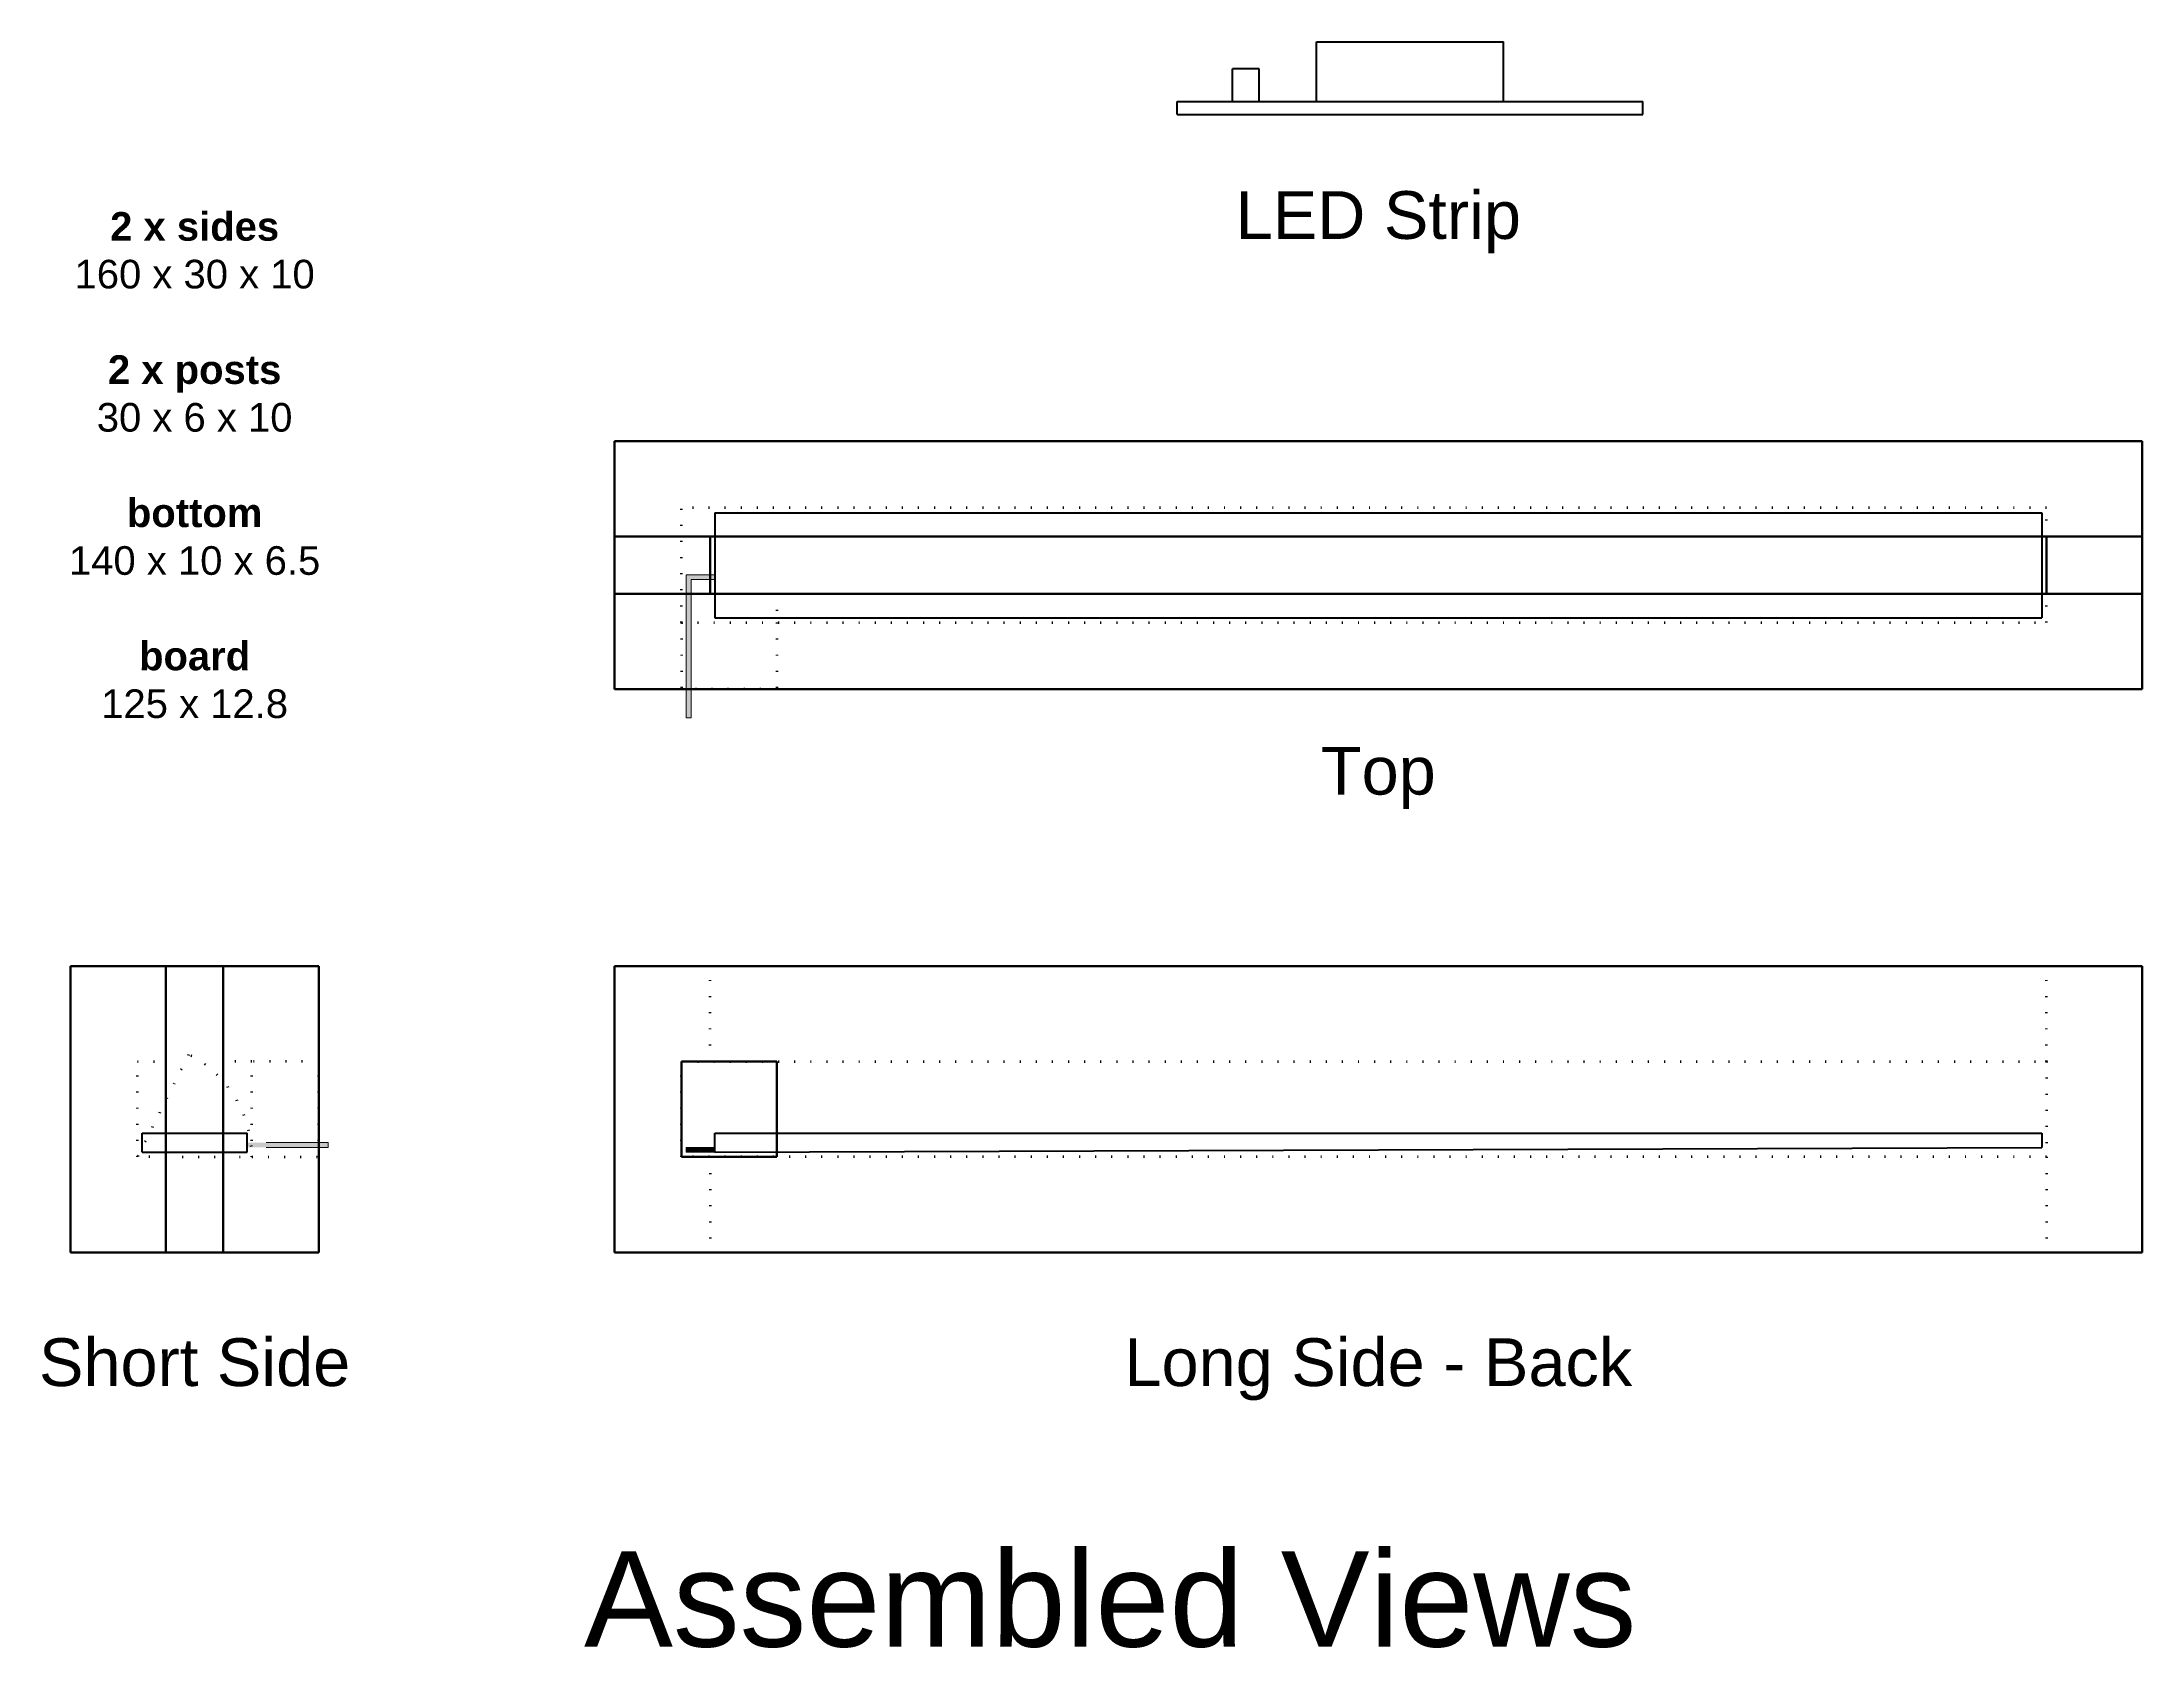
# Model space of a CAD drawing. Header units: millimetres. Extents: x -230 to 589, y -80 to 173.
# Drawn here: x 50 to 270, y -23.4 to 144.8 of the extents above; entities that cross this region are included whole.
import ezdxf

# ---------------------------------------------------------------- set-up
doc = ezdxf.new("R2010")
doc.units = ezdxf.units.MM
doc.linetypes.add('DOT2', pattern=[3.175, 0, -3.175])
doc.layers.get('0').update_dxf_attribs({"color": 18, "lineweight": 50, "true_color": 0x000000})
doc.layers.add('Arc', color=1, linetype='DOT2', lineweight=70)
doc.layers.add('LED Strip ... LED Wires', color=6, linetype='Continuous', lineweight=5)
for name, color, linetype, lineweight, true_color in [('Hidden', 96, 'DOT2', 70, 0x008000), ('Labels', 176, 'Continuous', 50, 0x000080), ('LED Strip', 212, 'Continuous', 40, 0xc909cc)]:
    doc.layers.add(name, color=color, linetype=linetype, lineweight=lineweight, true_color=true_color)
doc.styles.add('textstyle3', font='Arial.ttf')

msp = doc.modelspace()

# ---------------------------------------------------------------- texts
at = {"layer": 'Labels', "char_height": 1, "style": 'textstyle3'}
for s, insert, attachment_point in [('\\H5;LED Strip', (190, 129.19), 2), ('\\fArial|b1|i0|c0|p0;\\H3;2 x sides\\P\\fArial|b0|i0|c0|p0;160 x 30 x 10\\P\\P\\fArial|b1|i0|c0|p0;2 x posts\\P\\fArial|b0|i0|c0|p0;30 x 6 x 10\\P\\P\\fArial|b1|i0|c0|p0;bottom\\P\\fArial|b0|i0|c0|p0;140 x 10 x 6.5\\P\\P\\fArial|b1|i0|c0|p0;board\\P\\fArial|b0|i0|c0|p0;125 x 12.8\\P', (66, 127), 2), ('\\H5;Top', (190, 70.97), 2), ('\\H5;Short Side', (66, 9), 2), ('\\H5;Long Side - Back', (190, 9), 2), ('\\H10;Assembled Views', (161.91, -18.38), 5)]:
    msp.add_mtext(s, dxfattribs=dict(at, insert=insert, attachment_point=attachment_point))

# ---------------------------------------------------------------- hatches: boundary and pattern name
at = {"layer": 'LED Strip ... LED Wires', "transparency": 33554687}
h = msp.add_hatch(dxfattribs=at)
h.set_pattern_fill('HEX', color=256, scale=0.01, style=0, pattern_type=0)
h.paths.add_polyline_path([(118, 74), (117.5, 74), (117.5, 89), (120.5, 89), (120.5, 88.5), (118, 88.5)], flags=0)
h = msp.add_hatch(dxfattribs=at)
h.set_pattern_fill('HEX', color=256, scale=0.01, style=0, pattern_type=0)
h.paths.add_polyline_path([(80, 29.5), (71.5, 29.5), (71.5, 29), (80, 29)], flags=0)
h = msp.add_hatch(dxfattribs=at)
h.set_pattern_fill('HEX', color=256, scale=0.01, style=0, pattern_type=0)
h.paths.add_polyline_path([(120.5, 28.5), (120.5, 29), (117.5, 29), (117.5, 28.5)], flags=0)

# ---------------------------------------------------------------- linework, layer by layer
for p, q in [((270, 103), (110, 103)), ((110, 103), (110, 93)), ((270, 103), (270, 93)), ((110, 93), (270, 93)), ((110, 93), (110, 87)), ((120, 93), (120, 87)), ((260, 93), (260, 87)), ((270, 93), (270, 87)), ((110, 87), (270, 87)), ((110, 87), (110, 77)), ((270, 87), (270, 77)), ((110, 77), (270, 77)), ((63, 48), (53, 48)), ((53, 48), (53, 18)), ((63, 48), (63, 18)), ((63, 48), (69, 48)), ((69, 48), (79, 48)), ((69, 48), (69, 18)), ((79, 48), (79, 18)), ((110, 48), (270, 48)), ((110, 48), (110, 18)), ((270, 48), (270, 18)), ((127, 38), (117, 38)), ((117, 38), (117, 28)), ((127, 28), (127, 38)), ((117, 28), (127, 28)), ((53, 18), (63, 18)), ((63, 18), (69, 18)), ((79, 18), (69, 18)), ((270, 18), (110, 18))]:
    msp.add_line(p, q)
at = {"layer": 'Arc', "ltscale": 0.5}
msp.add_line((65.37, 38.73), (60, 28), dxfattribs=at)
msp.add_arc((60, 28), 12, 5.1944, 63.4349, dxfattribs=at)
at = {"layer": 'Hidden', "ltscale": 0.5}
for p, q in [((117, 84), (117, 96)), ((260, 96), (117, 96)), ((260, 93), (260, 96)), ((127, 87), (127, 84)), ((260, 84), (260, 87)), ((117, 84), (260, 84)), ((117, 84), (117, 77)), ((127, 84), (127, 77)), ((127, 77), (117, 77)), ((120, 38), (120, 48)), ((260, 38), (260, 48)), ((60, 28), (60, 38)), ((60, 38), (63, 38)), ((72, 38), (69, 38)), ((72, 28), (72, 38)), ((79, 38), (72, 38)), ((79, 28), (79, 38)), ((117, 38), (260, 38)), ((117, 28), (117, 38)), ((260, 38), (260, 28)), ((63, 28), (60, 28)), ((63, 28), (69, 28)), ((69, 28), (72, 28)), ((72, 28), (79, 28)), ((260, 28), (117, 28)), ((120, 28), (120, 18)), ((260, 28), (260, 18))]:
    msp.add_line(p, q, dxfattribs=at)
at = {"layer": 'LED Strip'}
for p, q in [((183.52, 144.82), (203.12, 144.82)), ((183.52, 138.58), (183.52, 144.82)), ((203.12, 138.58), (203.12, 144.82)), ((174.72, 138.58), (174.72, 142.02)), ((177.52, 142.02), (174.72, 142.02)), ((177.52, 138.58), (177.52, 142.02)), ((168.92, 138.58), (217.72, 138.58)), ((168.92, 137.22), (168.92, 138.58)), ((168.92, 137.22), (217.72, 137.22)), ((217.72, 137.22), (217.72, 138.58)), ((120.5, 95.5), (120.5, 84.5)), ((120.5, 95.5), (259.5, 95.5)), ((259.5, 95.5), (259.5, 84.5)), ((120.5, 84.5), (259.5, 84.5)), ((60.5, 30.5), (71.5, 30.5)), ((60.5, 28.5), (60.5, 30.5)), ((71.5, 28.5), (71.5, 30.5)), ((120.5, 28.5), (120.5, 30.5)), ((120.5, 30.5), (259.5, 30.5)), ((120.5, 28.5), (259.5, 29)), ((259.5, 30.5), (259.5, 29)), ((60.5, 28.5), (71.5, 28.5))]:
    msp.add_line(p, q, dxfattribs=at)
at = {"layer": 'LED Strip ... LED Wires'}
for p, q in [((120.5, 89), (117.5, 89)), ((117.5, 89), (117.5, 74)), ((120.5, 88.5), (118, 88.5)), ((118, 88.5), (118, 74)), ((120.5, 89), (120.5, 88.5)), ((118, 74), (117.5, 74)), ((71.5, 29.5), (71.5, 29)), ((80, 29.5), (73.5, 29.5)), ((80, 29), (73.5, 29)), ((80, 29), (80, 29.5)), ((120.5, 29), (117.5, 29)), ((117.5, 29), (117.5, 28.5)), ((120.5, 28.5), (120.5, 29)), ((117.5, 28.5), (120.5, 28.5))]:
    msp.add_line(p, q, dxfattribs=at)

msp.set_redraw_order([(e.dxf.handle, doc.entitydb.next_handle()) for e in msp.query("TEXT MTEXT ATTDEF DIMENSION ARC_DIMENSION")])  # texts and dimensions are drawn at this point

doc.saveas('drawing.dxf')
